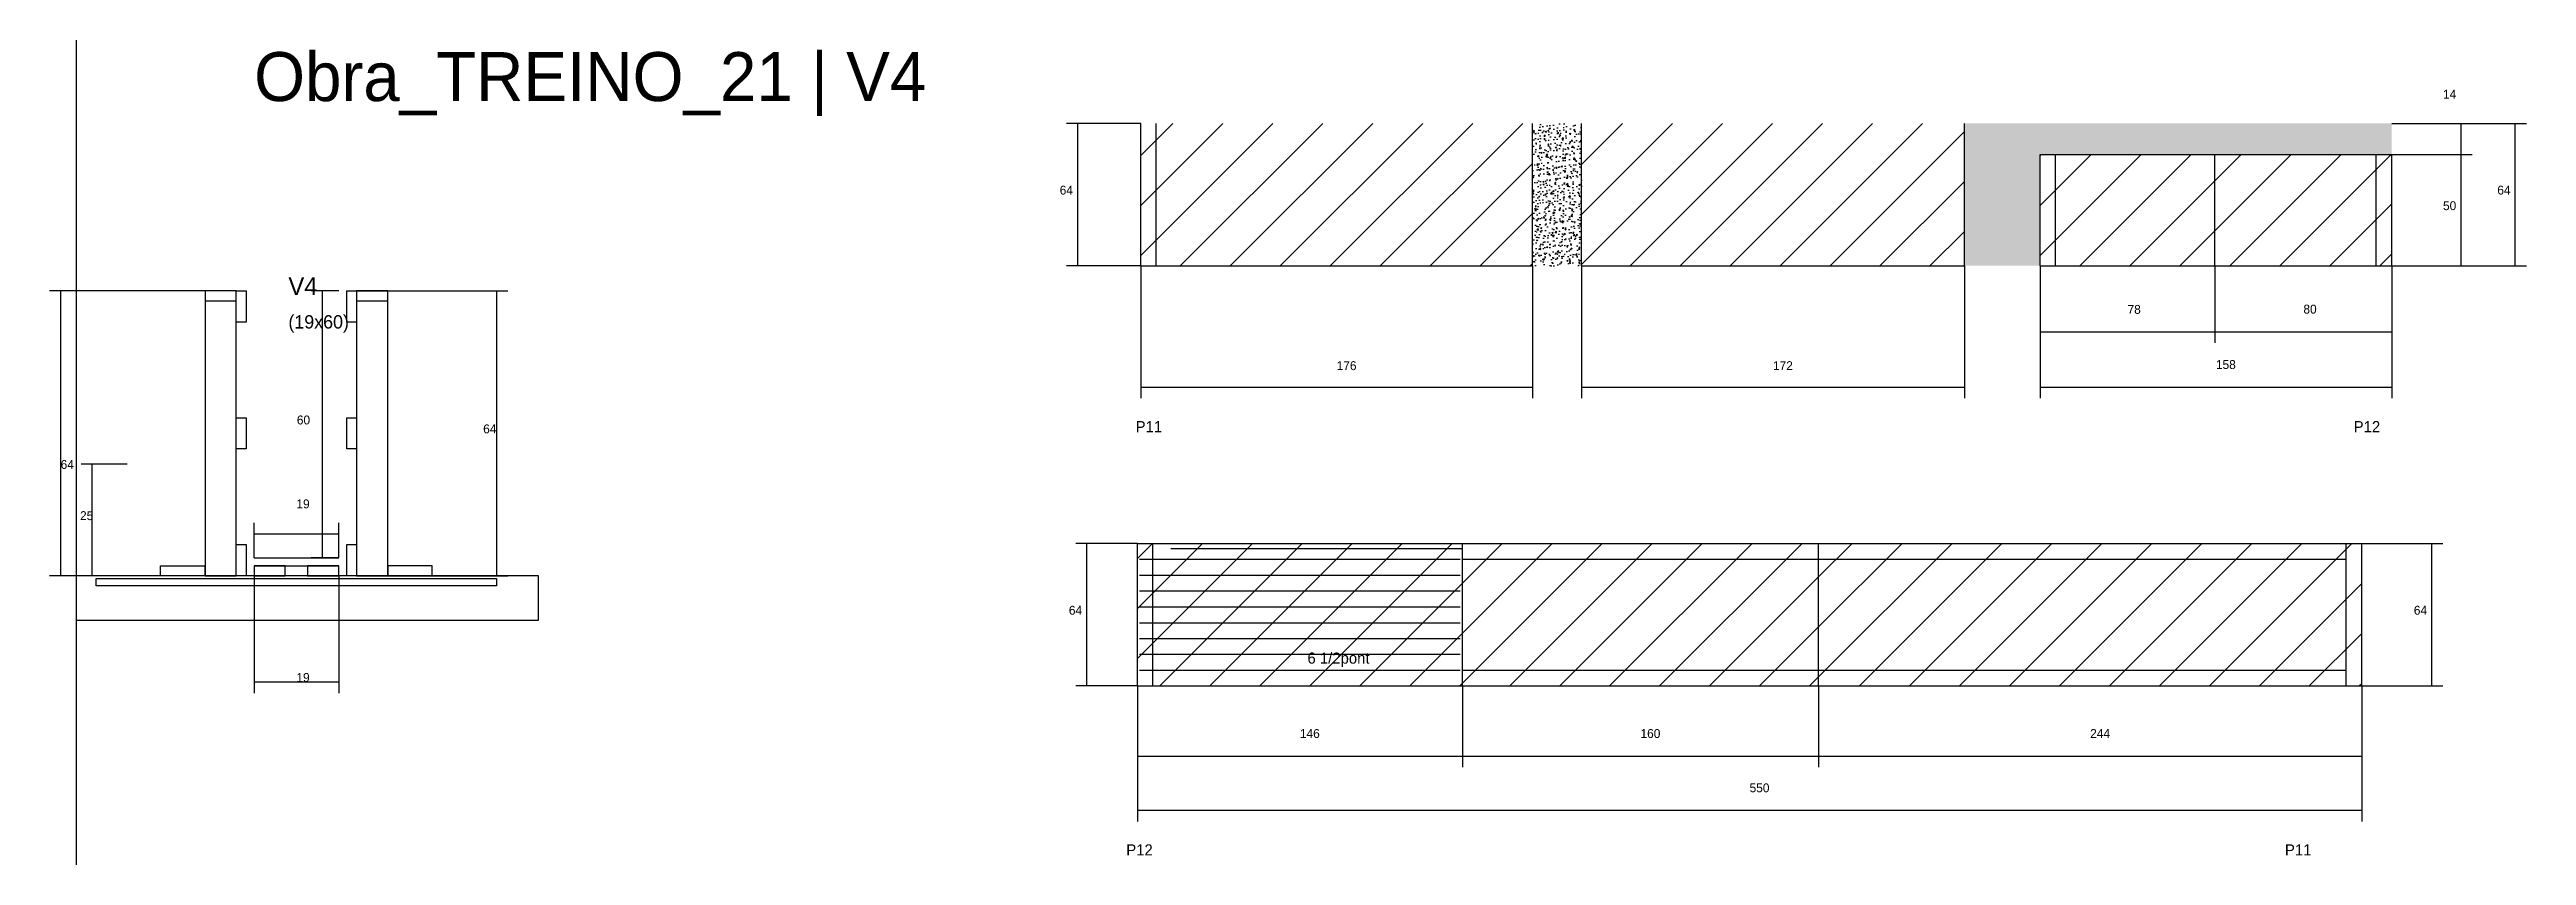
# Model space of a CAD drawing. Header units: metres. Extents: x -41 to 34800, y -36000 to 1848.
# Drawn here: x -12 to 1101, y -20199 to -19837 of the extents above; entities that cross this region are included whole.
import ezdxf

# ---------------------------------------------------------------- set-up
doc = ezdxf.new("R2010")
doc.units = ezdxf.units.M
for name, color, linetype in [('CELL_BORDER', 8, 'Continuous'), ('COTA', 4, 'Continuous'), ('Cota Seção (2x)', 4, 'Continuous'), ('Hachura', 253, 'Continuous'), ('LABEL_ID', 3, 'Continuous'), ('Madeira', 126, 'Continuous'), ('NOMENCLATURA', 7, 'Continuous'), ('Painéis', 200, 'Continuous'), ('SARR_2.2x7', 40, 'Continuous'), ('SCO-___-LAJ', 4, 'Continuous'), ('Texto Seção', 7, 'Continuous')]:
    doc.layers.add(name, color=color, linetype=linetype)

msp = doc.modelspace()

# ---------------------------------------------------------------- texts
at = {"layer": 'COTA'}
for s, p in [('14', (1063.3, -19858.9)), ('64', (441.9, -19902)), ('50', (1063.3, -19909)), ('64', (1087.7, -19902)), ('78', (921.6, -19955.6)), ('80', (1000.6, -19955.5)), ('176', (566.3, -19980.9)), ('172', (762.3, -19980.9)), ('158', (961.3, -19980.4)), ('64', (182.9, -20009.3)), ('64', (-6.9, -20025.3)), ('25', (1.8, -20048.3)), ('64', (446, -20090.8)), ('64', (1050.2, -20090.8)), ('19', (99, -20121)), ('146', (549.8, -20146.2)), ('160', (702.8, -20146.2)), ('244', (904.8, -20146.2)), ('550', (751.8, -20170.6))]:
    msp.add_text(s, height=4, dxfattribs=at).set_placement(p)
at = {"layer": 'Cota Seção (2x)'}
for s, p in [('60', (99.2, -20005.3)), ('19', (99, -20043))]:
    msp.add_text(s, height=4, dxfattribs=at).set_placement(p)
at = {"layer": 'LABEL_ID'}
msp.add_text('Obra_TREINO_21 | V4', height=22, dxfattribs=at).set_placement((80, -19860))
at = {"layer": 'NOMENCLATURA'}
for s, p in [('P11', (476, -20008.8)), ('P12', (1023.2, -20008.8)), ('6 1/2pont', (553.2, -20112.8)), ('P12', (471.8, -20199)), ('P11', (992.3, -20199))]:
    msp.add_text(s, height=5, dxfattribs=at).set_placement(p)
at = {"layer": 'Texto Seção'}
for s, height, p in [('V4', 8, (95.4, -19947.2)), ('(19x60)', 6, (95.4, -19962.2))]:
    msp.add_text(s, height=height, dxfattribs=at).set_placement(p)

# ---------------------------------------------------------------- hatches: boundary and pattern name
at = {"layer": 'COTA'}
h = msp.add_hatch(dxfattribs=at)
h.set_pattern_fill('AR-CONC', scale=0.03)
h.paths.add_polyline_path([(676.3, -19870), (654.3, -19870), (654.3, -19934), (676.3, -19934)])
h = msp.add_hatch(dxfattribs=at)
h.set_pattern_fill('AR-CONC', scale=0.03)
h.paths.add_polyline_path([(882.3, -19884), (1040.3, -19884), (1040.3, -19870), (848.3, -19870), (848.3, -19934), (882.3, -19934)])
at = {"layer": 'Hachura'}
h = msp.add_hatch(dxfattribs=at)
h.set_pattern_fill('ANSI31', scale=5)
h.paths.add_polyline_path([(654.3, -19870), (478.3, -19870), (478.3, -19934), (654.3, -19934)])
h = msp.add_hatch(dxfattribs=at)
h.set_pattern_fill('ANSI31', scale=5)
h.paths.add_polyline_path([(848.3, -19870), (676.3, -19870), (676.3, -19934), (848.3, -19934)])
h = msp.add_hatch(dxfattribs=at)
h.set_pattern_fill('ANSI31', scale=5)
h.paths.add_polyline_path([(960.8, -19934), (960.8, -19884), (882.3, -19884), (882.3, -19934)])
h = msp.add_hatch(dxfattribs=at)
h.set_pattern_fill('ANSI31', scale=5)
h.paths.add_polyline_path([(1040.3, -19934), (1040.3, -19884), (960.8, -19884), (960.8, -19934)])
h = msp.add_hatch(dxfattribs=at)
h.set_pattern_fill('ANSI31', scale=5)
h.paths.add_polyline_path([(622.8, -20122.8), (622.8, -20058.8), (476.8, -20058.8), (476.8, -20122.8)])
h = msp.add_hatch(dxfattribs=at)
h.set_pattern_fill('ANSI31', scale=5)
h.paths.add_polyline_path([(782.8, -20058.8), (622.8, -20058.8), (622.8, -20122.8), (782.8, -20122.8)])
h = msp.add_hatch(dxfattribs=at)
h.set_pattern_fill('ANSI31', scale=5)
h.paths.add_polyline_path([(1026.8, -20058.8), (782.8, -20058.8), (782.8, -20122.8), (1026.8, -20122.8)])

# ---------------------------------------------------------------- linework, layer by layer
at = {"layer": 'CELL_BORDER'}
msp.add_lwpolyline([(0, -21600), (2900, -21600), (2900, -19800), (0, -19800)], close=True, dxfattribs=at)
at = {"layer": 'COTA'}
for p, q in [((478.3, -19870), (445, -19870)), ((450, -19934), (450, -19870)), ((1040.3, -19870), (1076.4, -19870)), ((1040.3, -19870), (1100.8, -19870)), ((1071.4, -19884), (1071.4, -19870)), ((1095.8, -19934), (1095.8, -19870)), ((1040.3, -19884), (1076.4, -19884)), ((1040.3, -19884), (1076.4, -19884)), ((1071.4, -19934), (1071.4, -19884)), ((478.3, -19934), (445, -19934)), ((478.3, -19934), (478.3, -19993.5)), ((654.3, -19934), (654.3, -19993.5)), ((676.3, -19934), (676.3, -19993.5)), ((848.3, -19934), (848.3, -19993.5)), ((882.3, -19934), (882.3, -19968.7)), ((882.3, -19934), (882.3, -19993.5)), ((960.8, -19934), (960.8, -19968.7)), ((960.8, -19934), (960.8, -19968.7)), ((1040.3, -19934), (1040.3, -19968.7)), ((1040.3, -19934), (1040.3, -19993.5)), ((1040.3, -19934), (1076.4, -19934)), ((1040.3, -19934), (1100.8, -19934)), ((72, -19945.3), (-11.9, -19945.3)), ((-6.9, -20073.3), (-6.9, -19945.3)), ((126, -19945.3), (194, -19945.3)), ((189, -20073.3), (189, -19945.3)), ((882.3, -19963.7), (960.8, -19963.7)), ((960.8, -19963.7), (1040.3, -19963.7)), ((478.3, -19988.5), (654.3, -19988.5)), ((676.3, -19988.5), (848.3, -19988.5)), ((882.3, -19988.5), (1040.3, -19988.5)), ((22.9, -20023.2), (2.3, -20023.2)), ((7.3, -20073.3), (7.3, -20023.2)), ((476.8, -20058.8), (449.1, -20058.8)), ((454.1, -20122.8), (454.1, -20058.8)), ((1026.8, -20058.8), (1063.3, -20058.8)), ((1058.3, -20122.8), (1058.3, -20058.8)), ((72, -20073.3), (-11.9, -20073.3)), ((37.9, -20073.3), (2.3, -20073.3)), ((80, -20073.3), (80, -20126)), ((118, -20073.3), (118, -20126)), ((126, -20073.3), (194, -20073.3)), ((80, -20121), (118, -20121)), ((476.8, -20122.8), (449.1, -20122.8)), ((476.8, -20122.8), (476.8, -20159.3)), ((476.8, -20122.8), (476.8, -20183.7)), ((622.8, -20122.8), (622.8, -20159.3)), ((622.8, -20122.8), (622.8, -20159.3)), ((782.8, -20122.8), (782.8, -20159.3)), ((782.8, -20122.8), (782.8, -20159.3)), ((1026.8, -20122.8), (1026.8, -20159.3)), ((1026.8, -20122.8), (1026.8, -20183.7)), ((1026.8, -20122.8), (1063.3, -20122.8)), ((476.8, -20154.3), (622.8, -20154.3)), ((622.8, -20154.3), (782.8, -20154.3)), ((782.8, -20154.3), (1026.8, -20154.3)), ((476.8, -20178.7), (1026.8, -20178.7))]:
    msp.add_line(p, q, dxfattribs=at)
at = {"layer": 'Cota Seção (2x)'}
for p, q in [((118, -19945.3), (105.7, -19945.3)), ((110.7, -20065.3), (110.7, -19945.3)), ((80, -20065.3), (80, -20049.5)), ((118, -20065.3), (118, -20049.5)), ((80, -20054.5), (118, -20054.5)), ((118, -20065.3), (105.7, -20065.3))]:
    msp.add_line(p, q, dxfattribs=at)
at = {"layer": 'Madeira'}
for points in [[(58, -19945.3), (58, -19949.7), (72, -19949.7), (72, -19945.3)], [(58, -20073.3), (72, -20073.3), (72, -19945.3), (58, -19945.3)], [(76.4, -19945.3), (76.4, -19959.3), (72, -19959.3), (72, -19945.3)], [(126, -19945.3), (126, -19959.3), (121.6, -19959.3), (121.6, -19945.3)], [(126, -19945.3), (126, -19949.7), (140, -19949.7), (140, -19945.3)], [(126, -20073.3), (140, -20073.3), (140, -19945.3), (126, -19945.3)], [(76.4, -20002.3), (76.4, -20016.3), (72, -20016.3), (72, -20002.3)], [(126, -20002.3), (126, -20016.3), (121.6, -20016.3), (121.6, -20002.3)], [(76.4, -20059.3), (76.4, -20073.3), (72, -20073.3), (72, -20059.3)], [(126, -20059.3), (126, -20073.3), (121.6, -20073.3), (121.6, -20059.3)], [(37.9, -20073.3), (37.9, -20068.9), (57.9, -20068.9), (57.9, -20073.3)], [(94, -20068.9), (80, -20068.9), (80, -20073.3), (94, -20073.3)], [(118, -20068.9), (104, -20068.9), (104, -20073.3), (118, -20073.3)], [(160, -20073.3), (160, -20068.9), (140, -20068.9), (140, -20073.3)], [(0, -20093.3), (207.8, -20093.3), (207.8, -20073.3), (0, -20073.3)]]:
    msp.add_lwpolyline(points, close=True, dxfattribs=at)
at = {"layer": 'Painéis'}
for p, q in [((478.3, -19934), (478.3, -19870)), ((654.3, -19934), (654.3, -19870)), ((676.3, -19934), (676.3, -19870)), ((848.3, -19934), (848.3, -19870)), ((882.3, -19884), (1040.3, -19884)), ((882.3, -19934), (882.3, -19884)), ((960.8, -19934), (960.8, -19884)), ((1040.3, -19934), (1040.3, -19884)), ((478.3, -19934), (654.3, -19934)), ((676.3, -19934), (848.3, -19934)), ((882.3, -19934), (1040.3, -19934)), ((476.8, -20058.8), (782.8, -20058.8)), ((476.8, -20122.8), (476.8, -20058.8)), ((622.8, -20122.8), (622.8, -20058.8)), ((782.8, -20058.8), (1026.8, -20058.8)), ((782.8, -20122.8), (782.8, -20058.8)), ((1026.8, -20122.8), (1026.8, -20058.8)), ((80, -20065.3), (118, -20065.3)), ((80, -20068.9), (118, -20068.9)), ((476.8, -20122.8), (622.8, -20122.8)), ((622.8, -20122.8), (782.8, -20122.8)), ((782.8, -20122.8), (1026.8, -20122.8))]:
    msp.add_line(p, q, dxfattribs=at)
at = {"layer": 'SARR_2.2x7'}
for p, q in [((485.3, -19934), (485.3, -19870)), ((889.3, -19934), (889.3, -19884)), ((1033.3, -19934), (1033.3, -19884)), ((483.8, -20122.8), (483.8, -20058.8)), ((491.8, -20061), (622.8, -20061)), ((1019.8, -20122.8), (1019.8, -20058.8)), ((477.8, -20065.9), (621.8, -20065.9)), ((477.8, -20073), (621.8, -20073)), ((622.8, -20065.8), (782.8, -20065.8)), ((782.8, -20065.8), (1019.8, -20065.8)), ((477.8, -20080.1), (621.8, -20080.1)), ((477.8, -20087.2), (621.8, -20087.2)), ((477.8, -20094.4), (621.8, -20094.4)), ((477.8, -20101.5), (621.8, -20101.5)), ((477.8, -20108.6), (621.8, -20108.6)), ((477.8, -20115.7), (621.8, -20115.7)), ((622.8, -20115.8), (782.8, -20115.8)), ((782.8, -20115.8), (1019.8, -20115.8))]:
    msp.add_line(p, q, dxfattribs=at)
at = {"layer": 'SCO-___-LAJ'}
msp.add_lwpolyline([(9, -20074.6), (188.9, -20074.6), (188.9, -20077.8), (9, -20077.8)], close=True, dxfattribs=at)

msp.set_redraw_order([(e.dxf.handle, doc.entitydb.next_handle()) for e in msp.query("TEXT MTEXT ATTDEF DIMENSION ARC_DIMENSION")])  # texts and dimensions are drawn at this point

doc.saveas('drawing.dxf')
